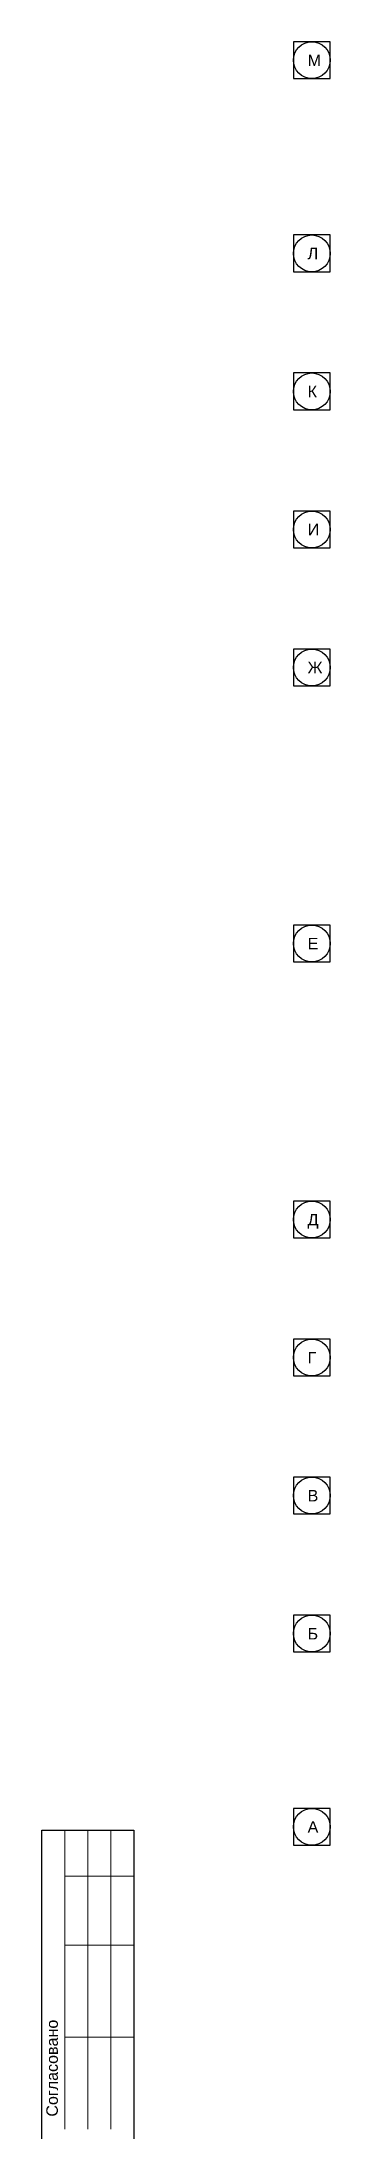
# Model space of a CAD drawing. Header units: metres. Extents: x 0 to 126, y 0 to 58.
# Drawn here: x 0 to 6.27, y 9.01 to 54.38 of the extents above; entities that cross this region are included whole.
import ezdxf
from ezdxf.enums import TextEntityAlignment as Align

# ---------------------------------------------------------------- set-up
doc = ezdxf.new("R2010")
doc.units = ezdxf.units.M
doc.layers.add('Level 63', color=7, linetype='Continuous', lineweight=0)
for name, color, linetype in [('YOLO_STAMP', 1, 'Continuous'), ('YOLO_TABLE', 1, 'Continuous'), ('Осн надпись', 7, 'Continuous')]:
    doc.layers.add(name, color=color, linetype=linetype)
doc.styles.get("Standard").update_dxf_attribs({"font": 'arial.ttf'})
doc.styles.add('Style-Arial', font='arial.ttf')

msp = doc.modelspace()

# ---------------------------------------------------------------- texts
at = {"layer": 'Level 63', "color": 7, "linetype": 'Continuous', "lineweight": 0, "style": 'Style-Arial'}
msp.add_text('Согласовано', height=0.25002, rotation=90, dxfattribs=at).set_placement((0.223111, 10.33293), align=Align.MIDDLE_CENTER)
at = {"layer": 'Осн надпись', "ltscale": 40, "char_height": 0.25, "attachment_point": 1}
for s, insert in [('М', (5.776159, 54.101433)), ('Л', (5.776159, 49.901433)), ('К', (5.776159, 46.901433)), ('И', (5.776159, 43.901433)), ('Ж', (5.776159, 40.901433)), ('Е', (5.776159, 34.901433)), ('Д', (5.776159, 28.901433)), ('Г', (5.776159, 25.901433)), ('В', (5.776159, 22.901433)), ('Б', (5.776159, 19.901433)), ('А', (5.776159, 15.701433))]:
    msp.add_mtext_dynamic_manual_height_columns(s, width=0.25, gutter_width=0.0125, heights=[0], dxfattribs=dict(at, insert=insert))

# ---------------------------------------------------------------- linework, layer by layer
at = {"layer": 'Level 63', "color": 7, "linetype": 'Continuous', "lineweight": 13}
for p, q in [((-0.001284, 15.505509), (1.998716, 15.505509)), ((-0.001284, 15.505509), (-0.001284, 9.005509)), ((0.498716, 15.505509), (0.498716, 9.005509)), ((0.998716, 15.505509), (0.998716, 9.005509)), ((1.498716, 15.505509), (1.498716, 9.005509)), ((0.498716, 14.505509), (1.998716, 14.505509)), ((0.498716, 13.005509), (1.998716, 13.005509)), ((0.498716, 11.005509), (1.998716, 11.005509))]:
    msp.add_line(p, q, dxfattribs=at)
at = {"layer": 'YOLO_STAMP'}
msp.add_lwpolyline([(-0.001284, 15.505509), (1.998716, 15.505509), (1.998716, 0.505509), (-0.001284, 0.505509)], close=True, dxfattribs=at)
at = {"layer": 'YOLO_TABLE'}
for points in [[(5.467592, 53.579552), (6.267592, 53.579552), (6.267592, 54.379552), (5.467592, 54.379552)], [(5.467592, 49.379552), (6.267592, 49.379552), (6.267592, 50.179552), (5.467592, 50.179552)], [(5.467592, 46.379552), (6.267592, 46.379552), (6.267592, 47.179552), (5.467592, 47.179552)], [(5.467592, 43.379552), (6.267592, 43.379552), (6.267592, 44.179552), (5.467592, 44.179552)], [(5.467592, 40.379552), (6.267592, 40.379552), (6.267592, 41.179552), (5.467592, 41.179552)], [(5.467592, 34.379552), (6.267592, 34.379552), (6.267592, 35.179552), (5.467592, 35.179552)], [(5.467592, 28.379552), (6.267592, 28.379552), (6.267592, 29.179552), (5.467592, 29.179552)], [(5.467592, 25.379552), (6.267592, 25.379552), (6.267592, 26.179552), (5.467592, 26.179552)], [(5.467592, 22.379552), (6.267592, 22.379552), (6.267592, 23.179552), (5.467592, 23.179552)], [(5.467592, 19.379552), (6.267592, 19.379552), (6.267592, 20.179552), (5.467592, 20.179552)], [(5.467592, 15.179552), (6.267592, 15.179552), (6.267592, 15.979552), (5.467592, 15.979552)]]:
    msp.add_lwpolyline(points, close=True, dxfattribs=at)
at = {"layer": 'Осн надпись', "ltscale": 40}
for centre in [(5.867592, 53.979552), (5.867592, 49.779552), (5.867592, 46.779552), (5.867592, 43.779552), (5.867592, 40.779552), (5.867592, 34.779552), (5.867592, 28.779552), (5.867592, 25.779552), (5.867592, 22.779552), (5.867592, 19.779552), (5.867592, 15.579552)]:
    msp.add_circle(centre, 0.4, dxfattribs=at)

msp.set_redraw_order([(e.dxf.handle, doc.entitydb.next_handle()) for e in msp.query("TEXT MTEXT ATTDEF DIMENSION ARC_DIMENSION")])  # texts and dimensions are drawn at this point

doc.saveas('drawing.dxf')
